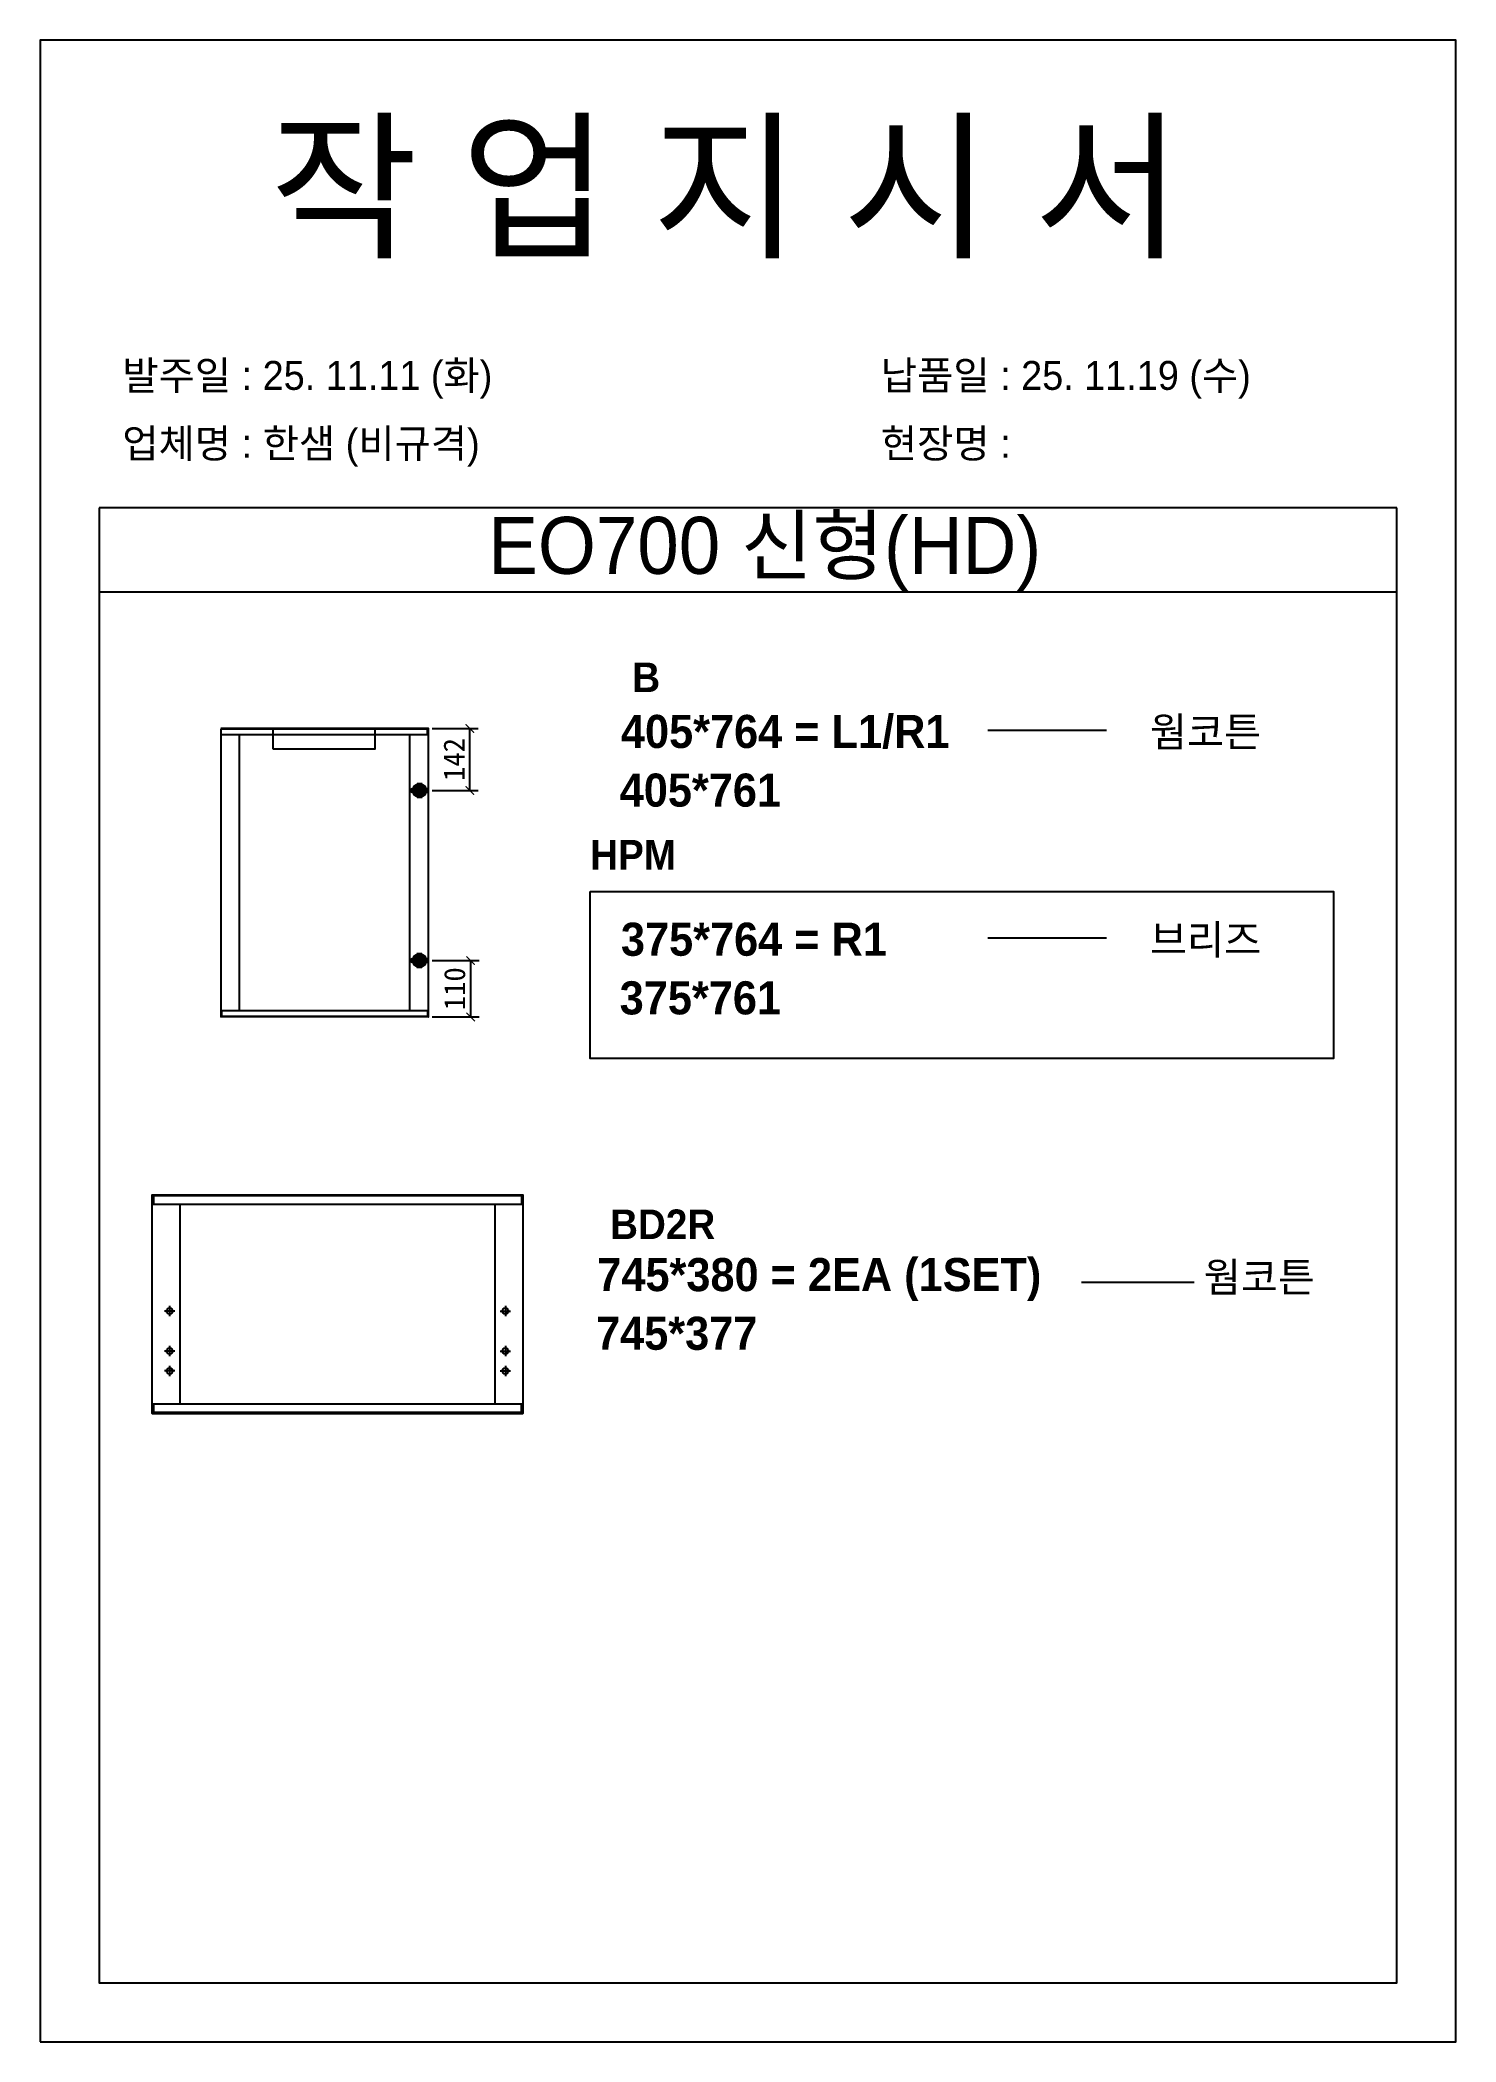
# Model space of a CAD drawing. Header units: millimetres. Extents: x -44117 to 256353, y -2095463 to 65325.
# Drawn here: x 115903 to 117583, y -456981 to -454605 of the extents above; entities that cross this region are included whole.
import ezdxf

# ---------------------------------------------------------------- set-up
doc = ezdxf.new("R2010")
doc.units = ezdxf.units.MM
doc.header["$LTSCALE"] = 10
doc.layers.add('Layer1', color=7, linetype='Continuous', lineweight=70)
doc.styles.add('MtX_Gulim', font='')
doc.styles.get('MtX_Gulim').set_extended_font_data('Gulim', bold=True)
doc.dimstyles.new('ISO-25', dxfattribs={"dimtxt": 2.5, "dimasz": 2.5, "dimexe": 1, "dimexo": 1, "dimtad": 1, "dimtxsty": 'Standard', "dimblk": 'ARCHTICK', "dimcen": 2.5, "dimadec": 0, "dimazin": 0, "dimtfac": 1, "dimtmove": 0, "dimatfit": 3, "dimfxl": 0, "dimarcsym": 0})

msp = doc.modelspace()

# ---------------------------------------------------------------- texts
at = {"linetype": 'Continuous', "style": 'MtX_Gulim'}
for s, height, p in [('B', 35.04934, (116605.67618, -455379.22789)), ('405*764 = L1/R1', 39.2712622, (116592.23697, -455445.57327)), ('웜코튼', 35.049344, (117219.98296, -455443.99123)), ('HPM', 35.049344, (116555.68483, -455589.79883)), ('375*764 = R1', 39.2712622, (116592.23697, -455692.14348)), ('브리즈', 35.049344, (117219.98296, -455690.56144)), ('BD2R', 35.049344, (116579.34362, -456028.36562)), ('745*380 = 2EA (1SET)', 39.2712622, (116564.17215, -456090.2114)), ('웜코튼', 35.049344, (117283.77963, -456091.12569))]:
    msp.add_text(s, height=height, dxfattribs=at).set_placement(p)
at = {"color": 242, "linetype": 'Continuous', "true_color": 0xcd2027, "style": 'MtX_Gulim'}
for s, p in [('405*761', (116590.77505, -455515.17304)), ('375*761', (116590.77505, -455761.74324)), ('745*377', (116562.71023, -456159.81117))]:
    msp.add_text(s, height=39.271262, dxfattribs=at).set_placement(p)
at = {"attachment_point": 1}
for s, width, gutter_width, heights, insert, char_height in [('{\\fGulim|b0|i0|c129|p50;작 업 지 시 서}', 3307.3198183, 12.5, [-155.84554], (116175.82607, -454709.48714), 140), ('\\pt11;{\\fGulim|b0|i0|c129|p50;발주일 : 25. 11.11 (화)}', 3307.3198183, 12.5, [34.50412], (116000.61671, -454986.20756), 34.3), ('{\\fGulim|b0|i0|c129|p50;납품일 : 25. 11.19 (수)}', 3307.3198183, 12.5, [35.09023], (116900.59469, -454986.20756), 34.3), ('{\\fGulim|b0|i0|c129|p50;업체명 : 한샘 (비규격)}', 3307.3198183, 12.5, [36.11279], (116000.61671, -455066.86374), 34.3), ('{\\fGulim|b0|i0|c129|p50;현장명 : }', 3307.3198183, 12.5, [-38.2735], (116900.59469, -455066.86374), 34.3), ('{\\fGulim|b0|i0|c129|p50;EO700 신형(HD)}', 1597.0710432, 6.03612, [-85.06834], (116434.73038, -455171.28425), 67.6045736)]:
    msp.add_mtext_dynamic_manual_height_columns(s, width=width, gutter_width=gutter_width, heights=heights, dxfattribs=dict(at, insert=insert, char_height=char_height))

# ---------------------------------------------------------------- blocks, each defined once
blk = doc.blocks.new('_ArchTick')
at = {"color": 0, "linetype": 'ByBlock', "const_width": 0.15}
blk.add_lwpolyline([(-0.5, -0.5), (0.5, 0.5)], dxfattribs=at)
blk = doc.blocks.new('*D3848')
at = {"color": 0, "lineweight": -2}
for p, q in [((116368.3, -455422.4), (116422.9, -455422.4)), ((116412.9, -455496), (116412.9, -455422.4)), ((116368.3, -455496), (116422.9, -455496))]:
    blk.add_line(p, q, dxfattribs=at)
at = {"layer": 'Defpoints', "color": 0}
for p in [(116353.3, -455422.4), (116412.9, -455422.4), (116353.3, -455496)]:
    blk.add_point(p, dxfattribs=at)
at = {"color": 0, "lineweight": -2, "xscale": 10, "yscale": 10, "zscale": 10}
for p, rotation in [((116412.9, -455422.4), 90), ((116412.9, -455496), 270)]:
    blk.add_blockref('_ArchTick', p, dxfattribs=dict(at, rotation=rotation))
at = {"color": 0, "insert": (116394.2, -455459.2), "char_height": 25, "attachment_point": 5, "rotation": 90}
blk.add_mtext('142', dxfattribs=at)
blk = doc.blocks.new('*D3849')
at = {"color": 0, "lineweight": -2}
for p, q in [((116368.3, -455697.9), (116423.9, -455697.9)), ((116413.9, -455697.9), (116413.9, -455764.8)), ((116368.3, -455764.8), (116423.9, -455764.8))]:
    blk.add_line(p, q, dxfattribs=at)
at = {"layer": 'Defpoints', "color": 0}
for p in [(116353.3, -455697.9), (116353.3, -455764.8), (116413.9, -455764.8)]:
    blk.add_point(p, dxfattribs=at)
at = {"color": 0, "lineweight": -2, "xscale": 10, "yscale": 10, "zscale": 10}
for p, rotation in [((116413.9, -455697.9), 90), ((116413.9, -455764.8), 270)]:
    blk.add_blockref('_ArchTick', p, dxfattribs=dict(at, rotation=rotation))
at = {"color": 0, "insert": (116395.1, -455731.3), "char_height": 25, "attachment_point": 5, "rotation": 90}
blk.add_mtext('110', dxfattribs=at)

# ---------------------------------------------------------------- dimensions: what is measured, and where the dimension line sits
for base, p1, p2, text, picture, middle in [((116412.91628, -455422.40521), (116353.30251, -455496.02169), (116353.30251, -455422.40521), '142', '*D3848', (116394.16628, -455459.21345)), ((116413.86976, -455764.78402), (116353.30251, -455697.89965), (116353.30251, -455764.78402), '110', '*D3849', (116395.11976, -455731.34184))]:
    dim = msp.add_linear_dim(base=base, p1=p1, p2=p2, angle=90, text=text, dimstyle='ISO-25', override={"dimscale": 10, "dimasz": 1, "dimexo": 1.5, "dimtxsty": 'Standard'})
    dim.commit()
    dim.dimension.update_dxf_attribs({"geometry": picture, "text_midpoint": middle})

# ---------------------------------------------------------------- linework, layer by layer
for p, q in [((117513.01946, -455160.49435), (115973.01946, -455160.49435)), ((117513.01946, -455260.49435), (115973.01946, -455260.49435)), ((116117.43985, -455422.65117), (116117.43985, -455764.53805)), ((116363.94049, -455423.0939), (116117.43985, -455423.0939)), ((116363.94049, -455429.78406), (116117.43985, -455429.78406)), ((116363.69453, -455422.40521), (116117.68581, -455422.40521)), ((116139.33045, -455429.29214), (116139.33045, -455757.40517)), ((116341.80393, -455757.40517), (116341.80393, -455429.78406)), ((116362.71068, -455429.78406), (116362.71068, -455422.40521)), ((116363.94049, -455764.53805), (116363.94049, -455422.65117)), ((117027.50116, -455424.31354), (117168.32568, -455424.31354)), ((117027.50116, -455670.88374), (117168.32568, -455670.88374)), ((116363.94049, -455757.40517), (116117.43985, -455757.40517)), ((116363.94049, -455764.09533), (116117.43985, -455764.09533)), ((116118.66966, -455764.78402), (116118.66966, -455757.40517)), ((116362.71068, -455757.40517), (116362.71068, -455764.78402)), ((116363.69453, -455764.78402), (116117.68581, -455764.78402)), ((116035.59565, -455976.52727), (116035.59565, -456234.96934)), ((116476.20606, -455977.19374), (116035.59565, -455977.19374)), ((116475.83579, -455976.15701), (116035.96592, -455976.15701)), ((116037.44696, -455976.15701), (116037.44696, -455987.26484)), ((116474.35475, -455976.15701), (116474.35475, -455987.26484)), ((116476.20606, -456234.96934), (116476.20606, -455976.52727)), ((116476.20606, -455987.26484), (116035.59565, -455987.26484)), ((116068.91913, -455987.26484), (116068.91913, -456224.23177)), ((116442.88258, -456224.23177), (116442.88258, -455987.26484)), ((117272.20997, -456079.85351), (117138.90619, -456079.85351)), ((116062.80983, -456113.89404), (116050.59122, -456113.89404)), ((116056.70052, -456107.78474), (116056.70052, -456120.00334)), ((116448.99188, -456113.89404), (116461.21049, -456113.89404)), ((116455.10119, -456107.78474), (116455.10119, -456120.00334)), ((116062.80983, -456161.28743), (116050.59122, -456161.28743)), ((116056.70052, -456155.17812), (116056.70052, -456167.39673)), ((116448.99188, -456161.28743), (116461.21049, -456161.28743)), ((116455.10119, -456155.17812), (116455.10119, -456167.39673)), ((116062.80983, -456184.98413), (116050.59122, -456184.98413)), ((116056.70052, -456178.87482), (116056.70052, -456191.09343)), ((116448.99188, -456184.98413), (116461.21049, -456184.98413)), ((116455.10119, -456178.87482), (116455.10119, -456191.09343)), ((116476.20606, -456224.23177), (116035.59565, -456224.23177)), ((116476.20606, -456234.30287), (116035.59565, -456234.30287)), ((116035.96592, -456235.3396), (116475.83579, -456235.3396)), ((116037.44696, -456224.23177), (116037.44696, -456235.3396)), ((116474.35475, -456235.3396), (116474.35475, -456224.23177))]:
    msp.add_line(p, q)
for points in [[(115903.01946, -456981.32463), (117583.01946, -456981.32463), (117583.01946, -454605.32463), (115903.01946, -454605.32463)], [(116179.36294, -455446.48518), (116300.54819, -455446.48518), (116300.54819, -455423.0939), (116179.36294, -455423.0939)], [(116555.68483, -455615.81655), (117437.59551, -455615.81655), (117437.59551, -455813.97042), (116555.68483, -455813.97042)]]:
    msp.add_lwpolyline(points, close=True)
msp.add_lwpolyline([(115973.01946, -455160.49435), (115973.01946, -456911.32463), (117513.01946, -456911.32463), (117513.01946, -455160.49435)])
for centre in [(116056.70052, -456113.89404), (116455.10119, -456113.89404), (116056.70052, -456161.28743), (116455.10119, -456161.28743), (116056.70052, -456184.98413), (116455.10119, -456184.98413)]:
    msp.add_circle(centre, 3.70261)
for centre, radius, start, end in [((116363.69453, -455422.65117), 0.24596, 0, 90), ((116117.68581, -455764.53806), 0.24596, 180, 270), ((116363.69453, -455764.53806), 0.24596, 270, 0), ((116035.96592, -455976.52727), 0.37026, 90, 180), ((116475.83579, -455976.52727), 0.37026, 0, 90), ((116035.96592, -456234.96934), 0.37026, 180, 270), ((116475.83579, -456234.96934), 0.37026, 270, 0)]:
    msp.add_arc(centre, radius, start, end)
at = {"layer": 'Layer1'}
for p, q in [((116353.30251, -455486.95649), (116353.30251, -455505.08689)), ((116353.30251, -455706.96485), (116353.30251, -455688.83445))]:
    msp.add_line(p, q, dxfattribs=at)
for points in [[(116362.36771, -455496.02169), (116344.23731, -455496.02169)], [(116362.36771, -455697.89965), (116344.23731, -455697.89965)]]:
    msp.add_lwpolyline(points, close=True, dxfattribs=at)
for centre in [(116353.30251, -455496.02169), (116353.30251, -455697.89965)]:
    msp.add_circle(centre, 6.04347, dxfattribs=at)

msp.set_redraw_order([(e.dxf.handle, doc.entitydb.next_handle()) for e in msp.query("TEXT MTEXT ATTDEF DIMENSION ARC_DIMENSION")])  # texts and dimensions are drawn at this point

doc.saveas('drawing.dxf')
